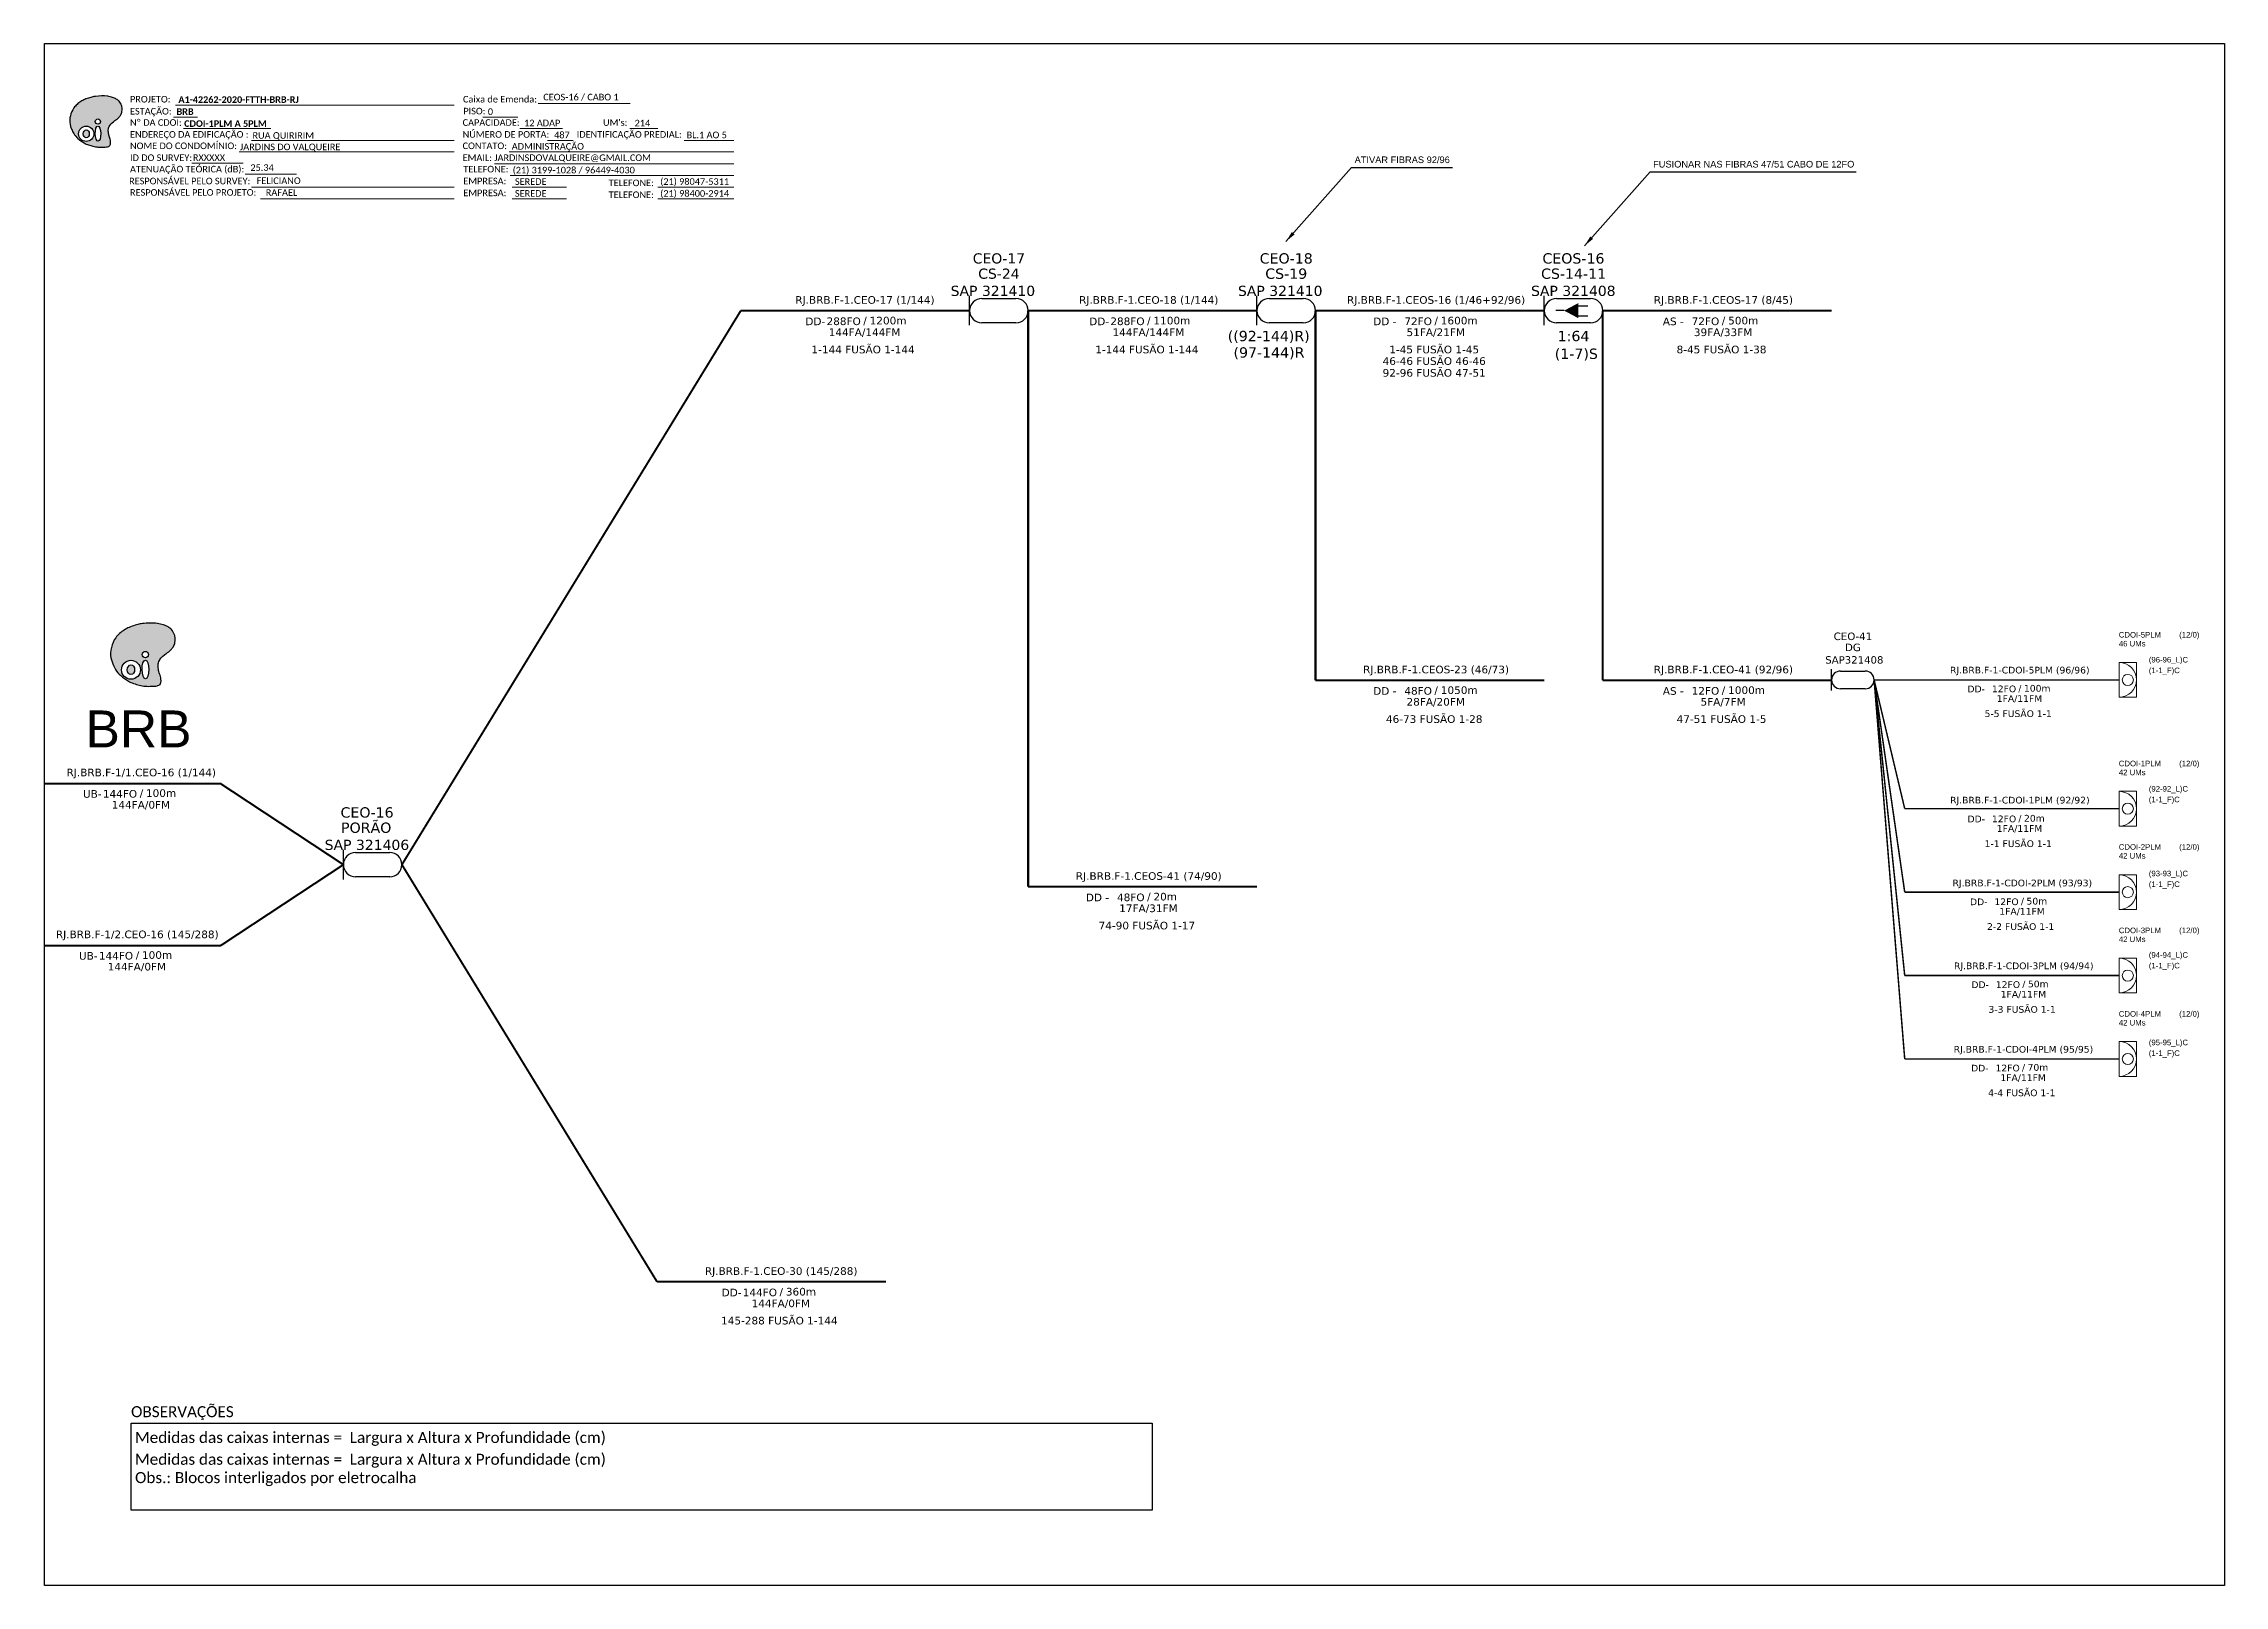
# Model space of a CAD drawing. Header units: inches. Extents: x 1064 to 5530, y 550 to 970.
# Drawn here: x 1709 to 2304, y 550 to 970 of the extents above; entities that cross this region are included whole.
import ezdxf
from ezdxf.enums import TextEntityAlignment as Align

# ---------------------------------------------------------------- set-up
doc = ezdxf.new("R2010")
doc.units = ezdxf.units.IN
doc.header["$MEASUREMENT"] = 0
for name, color, linetype, lineweight in [("20.0-LEGENDA DOS CDO'S", 1, 'Continuous', 0), ('20.1-CDO_INTERIOR', 1, 'Continuous', 0), ('40.1-ETIQUETAS', 1, 'Continuous', 20)]:
    doc.layers.add(name, color=color, linetype=linetype, lineweight=lineweight)
for name, color, linetype in [('20.4-CEO', 1, 'Continuous'), ('20.4-CEOS', 1, 'Continuous'), ('20.5-CABO AÉREO', 1, 'Continuous'), ('20.5-CABO EM DUTO', 1, 'Continuous'), ('surveys', 7, 'Continuous')]:
    doc.layers.add(name, color=color, linetype=linetype)
doc.styles.add('ARIAL', font='arial.ttf')
doc.styles.add('siredit', font='verdana.ttf')
doc.styles.add('WMF-Calibri0', font='calibri.ttf')
doc.styles.add('WMF-Calibri1', font='calibrib.ttf')
doc.linetypes.add('FENCELINE1', pattern='A,0.25,-0.1,[133,ltypeshp.shx,S=0.1,R=0,X=-0.1,Y=0],-0.1,1', length=1.45)
doc.dimstyles.get("Standard").update_dxf_attribs({"dimtxt": 0.18, "dimasz": 0.18, "dimexe": 0.18, "dimexo": 0.0625, "dimgap": 0.09, "dimtad": 0, "dimtih": 1, "dimtoh": 1, "dimdec": 4, "dimzin": 0, "dimdsep": 46, "dimtxsty": 'Standard', "dimcen": 0.09, "dimadec": 0, "dimazin": 0, "dimtfac": 1, "dimtdec": 4, "dimtofl": 0, "dimtmove": 0, "dimatfit": 3, "dimfxl": 1, "dimtolj": 1, "dimtzin": 0, "dimarcsym": 0})

msp = doc.modelspace()

# ---------------------------------------------------------------- texts
at = {"color": 7}
for s, height, style, p in [('CEOS-16 / CABO 1', 1.7927, 'WMF-Calibri0', (1845.48, 954.9)), ('BRB', 1.793, 'WMF-Calibri1', (1745.55, 950.94)), ('A1-42262-2020-FTTH-BRB-RJ', 1.7927, 'WMF-Calibri1', (1746.06, 954.22)), ('0', 1.79, 'WMF-Calibri0', (1830.39, 950.93)), ('RUA QUIRIRIM', 1.7927, 'WMF-Calibri0', (1766.25, 944.44)), ('12 ADAP', 1.793, 'WMF-Calibri0', (1840.26, 947.84)), ('487', 1.793, 'WMF-Calibri0', (1848.45, 944.58)), ('214', 1.793, 'WMF-Calibri0', (1870.38, 947.82)), ('BL.1 AO 5', 1.793, 'WMF-Calibri0', (1884.54, 944.58)), ('RXXXXX', 1.793, 'WMF-Calibri0', (1750, 938.42)), ('JARDINS DO VALQUEIRE', 1.7927, 'WMF-Calibri0', (1762.84, 941.33)), ('ADMINISTRAÇÃO', 1.7927, 'WMF-Calibri0', (1836.9, 941.47)), ('25.34', 1.793, 'WMF-Calibri0', (1765.67, 935.68)), ('FELICIANO', 1.793, 'WMF-Calibri0', (1767.38, 932.12)), ('(21) 3199-1028 / 96449-4030', 1.7927, 'WMF-Calibri0', (1837.15, 935)), ('SEREDE', 1.793, 'WMF-Calibri0', (1837.76, 931.88)), ('(21) 98047-5311', 1.7927, 'WMF-Calibri0', (1877.36, 931.88)), ('RAFAEL', 1.793, 'WMF-Calibri0', (1769.87, 928.89)), ('SEREDE', 1.793, 'WMF-Calibri0', (1837.76, 928.65)), ('(21) 98400-2914', 1.7927, 'WMF-Calibri0', (1877.36, 928.65))]:
    msp.add_text(s, height=height, dxfattribs=dict(at, style=style)).set_placement(p)
at = {"color": 7, "lineweight": 0, "style": 'WMF-Calibri0'}
for s, height, p in [('ESTAÇÃO:', 1.793, (1732.87, 951.04)), ('PROJETO:', 1.793, (1732.87, 954.32)), ('Caixa de Emenda:', 1.7927, (1823.62, 954.32)), ('PISO:', 1.793, (1823.69, 951.08)), ('ENDEREÇO DA EDIFICAÇÃO :', 1.7927, (1732.87, 944.73)), ('Nº DA CDOI:', 1.7927, (1732.87, 947.97)), ('CAPACIDADE:', 1.7927, (1823.51, 947.97)), ('NÚMERO DE PORTA:', 1.7927, (1823.51, 944.73)), ('IDENTIFICAÇÃO PREDIAL:', 1.7927, (1854.6, 944.73)), ("UM's:", 1.793, (1861.76, 947.97)), ('NOME DO CONDOMÍNIO:', 1.7927, (1732.87, 941.62)), ('ID DO SURVEY:', 1.7927, (1732.87, 938.38)), ('CONTATO:', 1.793, (1823.51, 941.62)), ('EMAIL: JARDINSDOVALQUEIRE@GMAIL.COM', 1.7927, (1823.51, 938.38)), ('RESPONSÁVEL PELO SURVEY:', 1.7927, (1732.62, 932.03)), ('ATENUAÇÃO TEÓRICA (dB):', 1.7927, (1732.87, 935.27)), ('TELEFONE:', 1.793, (1823.69, 935.27)), ('EMPRESA:', 1.793, (1823.69, 932.03)), ('TELEFONE:', 1.793, (1863.3, 931.53)), ('RESPONSÁVEL PELO PROJETO:', 1.7927, (1732.87, 928.92)), ('EMPRESA:', 1.793, (1823.69, 928.8)), ('TELEFONE:', 1.793, (1863.3, 928.29))]:
    msp.add_text(s, height=height, dxfattribs=at).set_placement(p)
at = {"color": 7, "style": 'WMF-Calibri1'}
msp.add_text('CDOI-1PLM A 5PLM', height=1.7927, dxfattribs=at).set_placement((1758.88, 947.68), align=Align.CENTER)
at = {"color": 0, "style": 'ARIAL'}
msp.add_text('BRB', height=10.058, dxfattribs=at).set_placement((1720.75, 778.64))
at = {"style": 'WMF-Calibri0'}
msp.add_text('OBSERVAÇÕES', height=3, dxfattribs=at).set_placement((1733.15, 596.17))
at = {"char_height": 3, "width": 277.1819, "attachment_point": 1, "style": 'WMF-Calibri0'}
for s, insert in [('Medidas das caixas internas =  Largura x Altura x Profundidade (cm)', (1734.23, 592.15)), ('Medidas das caixas internas =  Largura x Altura x Profundidade (cm)\\PObs.: Blocos interligados por eletrocalha', (1734.23, 586.21))]:
    msp.add_mtext(s, dxfattribs=dict(at, insert=insert))
at = {"layer": "20.0-LEGENDA DOS CDO'S", "color": 1, "style": 'ARIAL'}
for s, p in [('(96-96_L)C', (2283.01, 801.77)), ('(1-1_F)C', (2283.01, 798.86)), ('(92-92_L)C', (2283.01, 766.6)), ('(1-1_F)C', (2283.01, 763.69)), ('(93-93_L)C', (2283.01, 743.53)), ('(1-1_F)C', (2283.01, 740.61)), ('(94-94_L)C', (2283.01, 721.35)), ('(1-1_F)C', (2283.01, 718.43)), ('42 UMs', (2274.84, 702.87)), ('CDOI-4PLM', (2274.83, 705.29)), ('(95-95_L)C', (2283.01, 697.5)), ('(1-1_F)C', (2283.01, 694.58))]:
    msp.add_text(s, height=1.513, dxfattribs=at).set_placement(p)
msp.add_text('       (12/0)', height=1.5131, dxfattribs=at).set_placement((2291.99, 705.29), align=Align.CENTER)
at = {"layer": '20.4-CEOS', "color": 5, "style": 'siredit'}
for s, height, p in [('CEOS-16', 2.81, (2126.22, 911.85)), ('SAP 321408', 2.772, (2126.18, 903.01)), ('CS-14-11', 2.81, (2126.26, 907.69))]:
    msp.add_text(s, height=height, dxfattribs=at).set_placement(p, align=Align.MIDDLE_CENTER)
for s, p in [('1:64', (2126.25, 892.11)), ('(1-7)S', (2127, 887.28))]:
    msp.add_text(s, height=2.81, dxfattribs=at).set_placement(p, align=Align.TOP_CENTER)
at = {"layer": '20.4-CEOS', "color": 1, "style": 'siredit'}
for tag, text, height, p in [('CEO-41', 'CEOSX', 2.041, (2202.36, 808.9)), ('SAP321408', 'SAP 321406', 2.013, (2202.76, 802.48)), ('DG', 'CS-', 2.041, (2202.36, 805.88))]:
    msp.add_attdef(tag, text=text, height=height, dxfattribs=at).set_placement(p, align=Align.MIDDLE_CENTER)
at = {"layer": '20.5-CABO AÉREO', "color": 7, "ltscale": 8, "style": 'siredit'}
for s, p in [('CEO-17', (1969.65, 911.85)), ('CS-24', (1969.65, 907.69))]:
    msp.add_text(s, height=2.772, dxfattribs=at).set_placement(p, align=Align.MIDDLE_CENTER)
at = {"layer": '20.5-CABO AÉREO', "color": 5, "ltscale": 8, "style": 'siredit'}
for s, height, p in [('CEO-18', 2.81, (2047.95, 911.85)), ('     SAP 321410', 2.7717, (2043.29, 903.01)), ('CS-19', 2.81, (2047.95, 907.69))]:
    msp.add_text(s, height=height, dxfattribs=at).set_placement(p, align=Align.MIDDLE_CENTER)
at = {"layer": '20.5-CABO AÉREO', "color": 0, "ltscale": 8, "style": 'siredit'}
msp.add_text('     SAP 321410', height=2.7717, dxfattribs=at).set_placement((1964.99, 903.01), align=Align.MIDDLE_CENTER)
at = {"layer": '20.5-CABO AÉREO', "color": 5, "ltscale": 8, "style": 'siredit'}
msp.add_text('((92-144)R)', height=2.8098, dxfattribs=at).set_placement((2043.18, 892.11), align=Align.TOP_CENTER)
at = {"layer": '20.5-CABO AÉREO', "color": 1, "ltscale": 8, "style": 'siredit'}
msp.add_text('(97-144)R', height=2.81, dxfattribs=at).set_placement((2043.25, 887.63), align=Align.TOP_CENTER)
at = {"layer": '40.1-ETIQUETAS', "style": 'siredit'}
msp.add_text('RJ.BRB.F-1.CEOS-16 (1/46+92/96)', height=2.0787, dxfattribs=at).set_placement((2088.78, 900.53), align=Align.MIDDLE_CENTER)
at = {"layer": '40.1-ETIQUETAS', "color": 7, "style": 'siredit'}
for s, height, p in [('DD -', 2.079, (2077.97, 894.69)), ('72FO', 2.079, (2087.65, 894.72)), ('/', 2.08, (2089.29, 894.91))]:
    msp.add_text(s, height=height, dxfattribs=at).set_placement(p, align=Align.MIDDLE_RIGHT)
msp.add_text('51FA/21FM', height=2.079, dxfattribs=at).set_placement((2088.68, 891.73), align=Align.MIDDLE_CENTER)
msp.add_text('1600m', height=2.079, dxfattribs=at).set_placement((2090.07, 894.91), align=Align.MIDDLE_LEFT)
for s, p in [('1-45 FUSÃO 1-45', (2088.27, 885.99)), ('46-46 FUSÃO 46-46', (2088.27, 882.84))]:
    msp.add_text(s, height=2.0787, dxfattribs=at).set_placement(p, align=Align.CENTER)
at = {"layer": '40.1-ETIQUETAS', "color": 1, "style": 'siredit'}
msp.add_text('92-96 FUSÃO 47-51', height=2.0787, dxfattribs=at).set_placement((2088.27, 879.63), align=Align.CENTER)
at = {"layer": 'surveys', "color": 1, "style": 'ARIAL'}
for s, p in [('ATIVAR FIBRAS 92/96 ', (2066.58, 937.81)), ('FUSIONAR NAS FIBRAS 47/51 CABO DE 12FO', (2147.92, 936.61))]:
    msp.add_text(s, height=1.8069, rotation=360, dxfattribs=at).set_placement(p)

# ---------------------------------------------------------------- blocks, each defined once
blk = doc.blocks.new('OI')
h = blk.add_hatch(color=40)
edge = h.paths.add_edge_path()
edge.add_spline(control_points=[(4.35, -0.67), (3.92, -0.99), (3.26, -1.5), (2.81, -2.59), (2.9, -3.5), (3.06, -4.27), (3.31, -4.85), (3.37, -5.39), (3.4, -5.88), (3.2, -6.4), (2.54, -6.61), (1.65, -6.63), (0.55, -6.67), (-0.56, -6.42), (-1.61, -6.14), (-2.77, -5.61), (-3.92, -4.77), (-4.89, -3.7), (-5.34, -2.65), (-5.6, -1.94), (-5.85, -0.96), (-5.71, 0.47), (-5.1, 2.02), (-4.14, 3.02), (-3.3, 3.61), (-2.37, 4.16), (-1.36, 4.44), (-0.56, 4.7), (0.79, 4.85), (2.24, 4.97), (3.79, 4.57), (4.67, 4.21), (5.44, 3.65), (5.76, 2.99), (6.03, 2.21), (6.01, 1.46), (5.72, 0.64), (5.31, 0.08), (4.88, -0.38), (4.51, -0.55), (4.35, -0.67)], knot_values=[0, 0, 0, 0, 1.60434, 2.417191, 3.427595, 4.282808, 4.776746, 5.304182, 5.888771, 6.258406, 6.858137, 7.79129, 8.986195, 10.124242, 11.187857, 12.242908, 13.953784, 15.414161, 16.515391, 17.349188, 17.675853, 19.552021, 21.515531, 22.568638, 23.63245, 24.621084, 25.782718, 26.745347, 27.142653, 29.870543, 31.004649, 31.921532, 32.709589, 33.801391, 34.042471, 35.192333, 35.971461, 36.628871, 37.254359, 37.836911, 37.836911, 37.836911, 37.836911], degree=3, periodic=0)
h.paths.add_polyline_path([(1.13, -0.87, -1), (-0.04, -0.87, -1)], flags=16)
edge = h.paths.add_edge_path(flags=16)
edge.add_ellipse((0.56, -3.59), major_axis=(-0.02, 1.71), ratio=0.361305, start_angle=0, end_angle=360)
h.paths.add_polyline_path([(-0.36, -3.62, -1), (-3.8, -3.62, -1)], flags=16)
edge = h.paths.add_edge_path(flags=0)
edge.add_ellipse((-2.08, -3.62), major_axis=(0, 0.885), ratio=0.758294, start_angle=0, end_angle=360)
at = {"color": 40}
for centre, radius in [((-2.08, -3.62), 1.72), ((0.54, -0.87), 0.587)]:
    blk.add_circle(centre, radius, dxfattribs=at)
blk.add_ellipse((-2.08, -3.62), major_axis=(0, 0.885), ratio=0.758294, start_param=-3.141592653589792, end_param=3.141592653589792, dxfattribs=at)
blk.add_ellipse((0.56, -3.59), major_axis=(-0.02, 1.71), ratio=0.361305, dxfattribs=at)
at = {"color": 40, "start_tangent": (-0.800898, -0.598801), "end_tangent": (-0.800898, -0.598801)}
blk.add_spline([(4.35, -0.67), (3.2, -1.78), (2.9, -2.54), (2.92, -3.55), (3.12, -4.38), (3.28, -4.85), (3.37, -5.37), (3.35, -5.95), (3.2, -6.29), (2.66, -6.55), (1.73, -6.63), (0.54, -6.62), (-0.58, -6.41), (-1.6, -6.11), (-2.56, -5.67), (-3.95, -4.67), (-4.89, -3.56), (-5.37, -2.56), (-5.64, -1.78), (-5.72, -1.46), (-5.63, 0.42), (-4.84, 2.22), (-4.13, 2.99), (-3.27, 3.62), (-2.4, 4.09), (-1.3, 4.47), (-0.37, 4.72), (0.02, 4.77), (2.75, 4.8), (3.85, 4.53), (4.69, 4.16), (5.31, 3.68), (5.85, 2.73), (5.93, 2.5), (5.94, 1.35), (5.67, 0.62), (5.29, 0.08), (4.84, -0.36), (4.35, -0.67)], degree=3, dxfattribs=at)
blk = doc.blocks.new('ETIQUETA_RS5F')
at = {"layer": '40.1-ETIQUETAS', "color": 0, "style": 'siredit'}
blk.add_text('/', height=1.5, dxfattribs=at).set_placement((1.58, -1.95), align=Align.MIDDLE_RIGHT)
for tag, p in [('ETIQUETA_R_PRIMARIA', (1.21, 4.1)), ('ETIQUETA_R_SECUNDARIA', (1.21, 2.1)), ('F_ATIVAS/F_MORTAS', (1.14, -4.24))]:
    blk.add_attdef(tag, text='', height=1.5, dxfattribs=at).set_placement(p, align=Align.MIDDLE_CENTER)
for tag, p in [('TIPO_CABO', (-6.58, -2.12)), ('CAP_CABO', (0.4, -2.09))]:
    blk.add_attdef(tag, text='', height=1.5, dxfattribs=at).set_placement(p, align=Align.MIDDLE_RIGHT)
blk.add_attdef('METROS', text='', height=1.5, dxfattribs=at).set_placement((2.14, -1.95), align=Align.MIDDLE_LEFT)
for tag, p in [('FUSÃO_1', (0.85, -8.39)), ('FUSÃO_2', (0.85, -10.6)), ('FUSÃO_3', (0.85, -12.93)), ('FUSÃO_4', (0.85, -15.14)), ('FUSÃO_5', (0.85, -17.16))]:
    blk.add_attdef(tag, text='', height=1.5, dxfattribs=at).set_placement(p, align=Align.CENTER)
blk = doc.blocks.new('CEO_UN')
at = {"layer": '20.4-CEO', "color": 0}
for p, q in [((-9.11, 2.39), (-2.39, 2.39)), ((-2.39, -2.39), (-9.11, -2.39))]:
    blk.add_line(p, q, dxfattribs=at)
blk.add_lwpolyline([(-11.5, -2.89), (-11.5, 2.89)], dxfattribs=at)
for centre, start, end in [((-9.11, 0), 90, 270), ((-2.39, 0), 270, 90)]:
    blk.add_arc(centre, 2.39, start, end, dxfattribs=at)
at = {"layer": '20.4-CEO', "color": 7, "style": 'siredit'}
for tag, height, p in [('NOME?', 2.03, (-5.75, 10.27)), ('TIPO?', 2, (-9.11, 3.89)), ('LOCAL?', 2.03, (-5.75, 7.27))]:
    blk.add_attdef(tag, text='', height=height, dxfattribs=at).set_placement(p, align=Align.MIDDLE_CENTER)
blk.add_attdef('FIBRAS_RESERVA', text='', height=2.03, dxfattribs=at).set_placement((-5.75, -3.97), align=Align.TOP_CENTER)
blk = doc.blocks.new('CDOI_INT')
at = {"layer": '20.1-CDO_INTERIOR', "color": 0, "lineweight": 18}
blk.add_lwpolyline([(4.25, -4.25), (4.25, 4.25), (0, 4.25), (0, -4.25)], close=True, dxfattribs=at)
blk.add_circle((2.12, 0), 1.36, dxfattribs=at)
blk.add_arc((0, 0), 4.25, 270, 90, dxfattribs=at)
at = {"layer": "20.0-LEGENDA DOS CDO'S", "color": 0, "style": 'ARIAL'}
for tag, p in [('CDO_N', (-0.08, 10.38)), ('SPLITER_1', (21.18, 10.38)), ('SAP', (-0.08, 6.23)), ('SURVEY', (-0.08, 8.2)), ('SPLITER_2', (21.19, 8.68)), ('1:XX', (5.94, -2.22)), ('UMS', (5.94, -4.24))]:
    blk.add_attdef(tag, p, '', height=1.36, dxfattribs=at)
blk.add_attdef('FIBRAS_UTILIZADAS', text='', height=1.36, dxfattribs=at).set_placement((15.34, 10.38), align=Align.CENTER)

# ---------------------------------------------------------------- linework, layer by layer
msp.add_lwpolyline([(1709.6, 970.36), (2303.6, 970.36), (2303.6, 550.36), (1709.6, 550.36)], close=True)
at = {"color": 7, "lineweight": 0}
for points in [[(1745.27, 953.57), (1821.24, 953.57)], [(1844.08, 954.06), (1869.21, 954.06)], [(1744.75, 950.29), (1751.3, 950.29)], [(1747.41, 947.22), (1771.23, 947.22)], [(1829.04, 950.33), (1838.52, 950.33)], [(1839.08, 947.22), (1850.7, 947.22)], [(1869.03, 947.22), (1876.69, 947.22)], [(1762.57, 940.87), (1821.24, 940.87)], [(1765.98, 943.98), (1821.24, 943.98)], [(1836.2, 940.87), (1897.43, 940.87)], [(1846.67, 943.98), (1853.61, 943.98)], [(1883.84, 943.98), (1897.4, 943.98)], [(1749.73, 937.81), (1763.67, 937.81)], [(1764.27, 934.84), (1778.21, 934.84)], [(1832.16, 937.63), (1897.43, 937.63)], [(1836.45, 934.4), (1897.43, 934.4)], [(1765.98, 931.29), (1821.24, 931.29)], [(1768.47, 928.05), (1821.24, 928.05)], [(1837.05, 931.29), (1851.85, 931.29)], [(1837.05, 928.05), (1851.85, 928.05)], [(1876.66, 931.29), (1897.43, 931.29)], [(1876.66, 928.05), (1897.43, 928.05)]]:
    msp.add_lwpolyline(points, dxfattribs=at)
at = {"color": 0}
msp.add_lwpolyline([(1733.17, 594.55), (2011.42, 594.55), (2011.42, 570.85), (1733.17, 570.85)], close=True, dxfattribs=at)
at = {"layer": '20.1-CDO_INTERIOR', "color": 1, "lineweight": 18}
msp.add_lwpolyline([(2279.65, 689.02), (2279.65, 698.48), (2274.92, 698.48), (2274.92, 689.02)], close=True, dxfattribs=at)
msp.add_circle((2277.29, 693.75), 1.51, dxfattribs=at)
msp.add_arc((2274.92, 693.75), 4.73, 270, 90, dxfattribs=at)
at = {"layer": '20.4-CEOS', "color": 5}
for p, q in [((2121.6, 900.93), (2130.9, 900.93)), ((2130.9, 894.3), (2121.6, 894.3))]:
    msp.add_line(p, q, dxfattribs=at)
for points in [[(2118.28, 893.62), (2118.28, 901.62)], [(2123.68, 897.62), (2121.44, 897.62)], [(2127.35, 898.93), (2130.17, 898.93)], [(2127.35, 896.17), (2130.17, 896.17)]]:
    msp.add_lwpolyline(points, dxfattribs=at)
msp.add_lwpolyline([(2123.68, 897.62, 0, 4.09, 0), (2127.52, 897.62, 4.09, 4.09, 0)], format="xyseb", dxfattribs=at)
for centre, start, end in [((2121.6, 897.62), 90, 270), ((2130.9, 897.62), 270, 90)]:
    msp.add_arc(centre, 3.32, start, end, dxfattribs=at)
at = {"layer": '20.5-CABO AÉREO', "color": 0, "ltscale": 8}
for p, q in [((1961.68, 893.62), (1961.68, 901.62)), ((1965, 900.93), (1974.3, 900.93)), ((1974.3, 894.3), (1965, 894.3))]:
    msp.add_line(p, q, dxfattribs=at)
at = {"layer": '20.5-CABO AÉREO', "color": 5, "ltscale": 8}
for p, q in [((2039.98, 893.62), (2039.98, 901.62)), ((2043.3, 900.93), (2052.6, 900.93)), ((2052.6, 894.3), (2043.3, 894.3))]:
    msp.add_line(p, q, dxfattribs=at)
at = {"layer": '20.5-CABO AÉREO', "color": 0, "ltscale": 8, "const_width": 0.554}
for points in [[(1806.96, 746.69), (1899.32, 897.62)], [(1899.32, 897.62), (1961.68, 897.62)], [(1977.62, 897.62), (1977.62, 740.68)], [(1806.96, 746.69), (1876.49, 633.06)], [(1977.62, 740.68), (2039.98, 740.68)], [(1876.49, 633.06), (1938.86, 633.06)]]:
    msp.add_lwpolyline(points, dxfattribs=at)
at = {"layer": '20.5-CABO AÉREO', "color": 7, "ltscale": 8, "const_width": 0.554}
for points in [[(1977.62, 897.62), (2039.98, 897.62)], [(2055.92, 897.62), (2118.28, 897.62)], [(2055.92, 897.62), (2055.92, 796.94)], [(2134.22, 897.62), (2196.58, 897.62)], [(2055.86, 796.94), (2118.28, 796.94)]]:
    msp.add_lwpolyline(points, dxfattribs=at)
at = {"layer": '20.5-CABO AÉREO', "color": 1, "linetype": 'FENCELINE1', "ltscale": 8, "const_width": 0.554}
for points in [[(2134.22, 897.62), (2134.22, 796.94)], [(2134.16, 796.94), (2196.58, 796.94)]]:
    msp.add_lwpolyline(points, dxfattribs=at)
at = {"layer": '20.5-CABO AÉREO', "color": 0, "ltscale": 8}
for centre, start, end in [((1965, 897.62), 90, 270), ((1974.3, 897.62), 270, 90)]:
    msp.add_arc(centre, 3.32, start, end, dxfattribs=at)
at = {"layer": '20.5-CABO AÉREO', "color": 5, "ltscale": 8}
for centre, start, end in [((2043.3, 897.62), 90, 270), ((2052.6, 897.62), 270, 90)]:
    msp.add_arc(centre, 3.32, start, end, dxfattribs=at)
at = {"layer": '20.5-CABO EM DUTO', "color": 1}
for p, q in [((2196.57, 794.11), (2196.57, 799.92)), ((2198.98, 799.42), (2205.74, 799.42)), ((2205.74, 794.61), (2198.98, 794.61))]:
    msp.add_line(p, q, dxfattribs=at)
at = {"layer": '20.5-CABO EM DUTO', "color": 1, "const_width": 0.403}
for points in [[(2208.15, 797.02), (2274.92, 797.02)], [(2208.15, 797.02), (2216.49, 761.94)], [(2208.15, 797.02), (2216.49, 739.21)], [(2208.15, 797.02), (2216.49, 716.48)], [(2208.15, 797.02), (2216.49, 693.75)], [(2216.49, 761.94), (2274.92, 761.94)], [(2216.49, 739.21), (2274.92, 739.21)], [(2216.49, 716.48), (2274.92, 716.48)], [(2216.49, 693.75), (2274.92, 693.75)]]:
    msp.add_lwpolyline(points, dxfattribs=at)
at = {"layer": '20.5-CABO EM DUTO', "color": 7, "const_width": 0.554}
for points in [[(1709.6, 768.75), (1757.57, 768.75), (1791.02, 746.69)], [(1709.6, 724.64), (1757.57, 724.64), (1791.02, 746.69)]]:
    msp.add_lwpolyline(points, dxfattribs=at)
at = {"layer": '20.5-CABO EM DUTO', "color": 1}
for centre, start, end in [((2198.98, 797.02), 90, 270), ((2205.74, 797.02), 270, 90)]:
    msp.add_arc(centre, 2.41, start, end, dxfattribs=at)

# ---------------------------------------------------------------- block references
at = {"color": 7}
for p, xscale, yscale, zscale, rotation in [((1723.46, 950.19), 1.213923925163967, 1.213923925163954, 1.213923925163967, 0.1532896023949059), ((1736.23, 805.21), 1.49710697877893, 1.497106956351135, 1.497106964549302, 0.1532885625931853)]:
    msp.add_blockref('OI', p, dxfattribs=dict(at, xscale=xscale, yscale=yscale, zscale=zscale, rotation=rotation))
at = {"layer": '20.4-CEO', "color": 0}
ref = msp.add_blockref('CEO_UN', (1806.96, 746.69), dxfattribs=dict(at, xscale=1.385826771653544, yscale=1.385826771653544, zscale=1.385826771653544))
ref.add_attrib('NOME?', 'CEO-16', dxfattribs={"color": 0, "height": 2.81, "style": 'siredit'}).set_placement((1797.47, 760.92), align=Align.MIDDLE_CENTER)
ref.add_attrib('LOCAL?', 'PORÃO', dxfattribs={"color": 0, "height": 2.81, "style": 'siredit'}).set_placement((1797.23, 756.76), align=Align.MIDDLE_CENTER)
ref.add_attrib('TIPO?', '          SAP 321406', dxfattribs={"color": 0, "height": 2.7717, "style": 'siredit'}).set_placement((1791.39, 752.09), align=Align.MIDDLE_CENTER)
at = {"layer": '20.5-CABO AÉREO', "color": 7, "ltscale": 8}
ref = msp.add_blockref('ETIQUETA_RS5F', (2008.8, 897.62), dxfattribs=dict(at, xscale=1.385826771653544, yscale=1.385826771653544, zscale=1.385826771653544))
ref.add_attrib('ETIQUETA_R_SECUNDARIA', 'RJ.BRB.F-1.CEO-18 (1/144)', dxfattribs={"layer": '40.1-ETIQUETAS', "color": 0, "height": 2.0787, "style": 'siredit'}).set_placement((2010.48, 900.53), align=Align.MIDDLE_CENTER)
ref.add_attrib('TIPO_CABO', 'DD-', dxfattribs={"layer": '40.1-ETIQUETAS', "color": 0, "height": 2.079, "style": 'siredit'}).set_placement((1999.67, 894.69), align=Align.MIDDLE_RIGHT)
ref.add_attrib('CAP_CABO', '288FO', dxfattribs={"layer": '40.1-ETIQUETAS', "color": 0, "height": 2.079, "style": 'siredit'}).set_placement((2009.35, 894.72), align=Align.MIDDLE_RIGHT)
ref.add_attrib('METROS', '1100m', dxfattribs={"layer": '40.1-ETIQUETAS', "color": 0, "height": 2.079, "style": 'siredit'}).set_placement((2011.77, 894.91), align=Align.MIDDLE_LEFT)
ref.add_attrib('F_ATIVAS/F_MORTAS', '144FA/144FM', dxfattribs={"layer": '40.1-ETIQUETAS', "color": 0, "height": 2.0787, "style": 'siredit'}).set_placement((2010.38, 891.73), align=Align.MIDDLE_CENTER)
ref.add_attrib('FUSÃO_1', '1-144 FUSÃO 1-144', dxfattribs={"layer": '40.1-ETIQUETAS', "color": 0, "height": 2.0787, "style": 'siredit'}).set_placement((2009.97, 885.99), align=Align.CENTER)
ref = msp.add_blockref('ETIQUETA_RS5F', (2165.4, 897.62), dxfattribs=dict(at, xscale=1.385826771653544, yscale=1.385826771653544, zscale=1.385826771653544))
ref.add_attrib('ETIQUETA_R_SECUNDARIA', 'RJ.BRB.F-1.CEOS-17 (8/45)', dxfattribs={"layer": '40.1-ETIQUETAS', "color": 0, "height": 2.0787, "style": 'siredit'}).set_placement((2167.08, 900.53), align=Align.MIDDLE_CENTER)
ref.add_attrib('TIPO_CABO', 'AS -', dxfattribs={"layer": '40.1-ETIQUETAS', "color": 0, "height": 2.079, "style": 'siredit'}).set_placement((2156.27, 894.69), align=Align.MIDDLE_RIGHT)
ref.add_attrib('CAP_CABO', '72FO', dxfattribs={"layer": '40.1-ETIQUETAS', "color": 0, "height": 2.079, "style": 'siredit'}).set_placement((2165.95, 894.72), align=Align.MIDDLE_RIGHT)
ref.add_attrib('METROS', '500m', dxfattribs={"layer": '40.1-ETIQUETAS', "color": 0, "height": 2.079, "style": 'siredit'}).set_placement((2168.37, 894.91), align=Align.MIDDLE_LEFT)
ref.add_attrib('F_ATIVAS/F_MORTAS', '39FA/33FM', dxfattribs={"layer": '40.1-ETIQUETAS', "color": 0, "height": 2.079, "style": 'siredit'}).set_placement((2166.98, 891.73), align=Align.MIDDLE_CENTER)
ref.add_attrib('FUSÃO_1', '8-45 FUSÃO 1-38', dxfattribs={"layer": '40.1-ETIQUETAS', "color": 0, "height": 2.0787, "style": 'siredit'}).set_placement((2166.57, 885.99), align=Align.CENTER)
ref = msp.add_blockref('ETIQUETA_RS5F', (2087.1, 796.94), dxfattribs=dict(at, xscale=1.385826771653544, yscale=1.385826771653544, zscale=1.385826771653544))
ref.add_attrib('ETIQUETA_R_SECUNDARIA', 'RJ.BRB.F-1.CEOS-23 (46/73)', dxfattribs={"layer": '40.1-ETIQUETAS', "color": 0, "height": 2.0787, "style": 'siredit'}).set_placement((2088.78, 799.85), align=Align.MIDDLE_CENTER)
ref.add_attrib('TIPO_CABO', 'DD -', dxfattribs={"layer": '40.1-ETIQUETAS', "color": 0, "height": 2.079, "style": 'siredit'}).set_placement((2077.97, 794.01), align=Align.MIDDLE_RIGHT)
ref.add_attrib('CAP_CABO', '48FO', dxfattribs={"layer": '40.1-ETIQUETAS', "color": 0, "height": 2.079, "style": 'siredit'}).set_placement((2087.65, 794.04), align=Align.MIDDLE_RIGHT)
ref.add_attrib('METROS', '1050m', dxfattribs={"layer": '40.1-ETIQUETAS', "color": 0, "height": 2.079, "style": 'siredit'}).set_placement((2090.07, 794.23), align=Align.MIDDLE_LEFT)
ref.add_attrib('F_ATIVAS/F_MORTAS', '28FA/20FM', dxfattribs={"layer": '40.1-ETIQUETAS', "color": 0, "height": 2.079, "style": 'siredit'}).set_placement((2088.68, 791.06), align=Align.MIDDLE_CENTER)
ref.add_attrib('FUSÃO_1', '46-73 FUSÃO 1-28', dxfattribs={"layer": '40.1-ETIQUETAS', "color": 0, "height": 2.0787, "style": 'siredit'}).set_placement((2088.27, 785.31), align=Align.CENTER)
at = {"layer": '20.5-CABO AÉREO', "color": 1, "linetype": 'FENCELINE1', "ltscale": 8}
ref = msp.add_blockref('ETIQUETA_RS5F', (2165.4, 796.94), dxfattribs=dict(at, xscale=1.385826771653544, yscale=1.385826771653544, zscale=1.385826771653544))
ref.add_attrib('ETIQUETA_R_SECUNDARIA', 'RJ.BRB.F-1.CEO-41 (92/96)', dxfattribs={"layer": '40.1-ETIQUETAS', "color": 0, "height": 2.0787, "style": 'siredit'}).set_placement((2167.08, 799.85), align=Align.MIDDLE_CENTER)
ref.add_attrib('TIPO_CABO', 'AS -', dxfattribs={"layer": '40.1-ETIQUETAS', "color": 0, "height": 2.079, "style": 'siredit'}).set_placement((2156.27, 794.01), align=Align.MIDDLE_RIGHT)
ref.add_attrib('CAP_CABO', '12FO', dxfattribs={"layer": '40.1-ETIQUETAS', "color": 0, "height": 2.079, "style": 'siredit'}).set_placement((2165.95, 794.04), align=Align.MIDDLE_RIGHT)
ref.add_attrib('METROS', '1000m', dxfattribs={"layer": '40.1-ETIQUETAS', "color": 0, "height": 2.079, "style": 'siredit'}).set_placement((2168.37, 794.23), align=Align.MIDDLE_LEFT)
ref.add_attrib('F_ATIVAS/F_MORTAS', '5FA/7FM', dxfattribs={"layer": '40.1-ETIQUETAS', "color": 0, "height": 2.079, "style": 'siredit'}).set_placement((2166.98, 791.06), align=Align.MIDDLE_CENTER)
ref.add_attrib('FUSÃO_1', '47-51 FUSÃO 1-5', dxfattribs={"layer": '40.1-ETIQUETAS', "color": 0, "height": 2.0787, "style": 'siredit'}).set_placement((2166.57, 785.31), align=Align.CENTER)
at = {"layer": '20.5-CABO AÉREO', "color": 0, "linetype": 'FENCELINE1', "ltscale": 8}
ref = msp.add_blockref('ETIQUETA_RS5F', (2008.8, 740.68), dxfattribs=dict(at, xscale=1.385826771653544, yscale=1.385826771653544, zscale=1.385826771653544))
ref.add_attrib('ETIQUETA_R_SECUNDARIA', 'RJ.BRB.F-1.CEOS-41 (74/90)', dxfattribs={"layer": '40.1-ETIQUETAS', "color": 0, "height": 2.0787, "style": 'siredit'}).set_placement((2010.48, 743.6), align=Align.MIDDLE_CENTER)
ref.add_attrib('TIPO_CABO', 'DD -', dxfattribs={"layer": '40.1-ETIQUETAS', "color": 0, "height": 2.079, "style": 'siredit'}).set_placement((1999.67, 737.75), align=Align.MIDDLE_RIGHT)
ref.add_attrib('CAP_CABO', '48FO', dxfattribs={"layer": '40.1-ETIQUETAS', "color": 0, "height": 2.079, "style": 'siredit'}).set_placement((2009.35, 737.78), align=Align.MIDDLE_RIGHT)
ref.add_attrib('METROS', '20m', dxfattribs={"layer": '40.1-ETIQUETAS', "color": 0, "height": 2.079, "style": 'siredit'}).set_placement((2011.77, 737.98), align=Align.MIDDLE_LEFT)
ref.add_attrib('F_ATIVAS/F_MORTAS', '17FA/31FM', dxfattribs={"layer": '40.1-ETIQUETAS', "color": 0, "height": 2.079, "style": 'siredit'}).set_placement((2010.38, 734.8), align=Align.MIDDLE_CENTER)
ref.add_attrib('FUSÃO_1', '74-90 FUSÃO 1-17', dxfattribs={"layer": '40.1-ETIQUETAS', "color": 0, "height": 2.0787, "style": 'siredit'}).set_placement((2009.97, 729.06), align=Align.CENTER)
at = {"layer": '20.5-CABO AÉREO', "color": 0, "ltscale": 8}
ref = msp.add_blockref('ETIQUETA_RS5F', (1908.63, 633.06), dxfattribs=dict(at, xscale=1.385826771653544, yscale=1.385826771653544, zscale=1.385826771653544))
ref.add_attrib('ETIQUETA_R_SECUNDARIA', 'RJ.BRB.F-1.CEO-30 (145/288)', dxfattribs={"layer": '40.1-ETIQUETAS', "color": 0, "height": 2.0787, "style": 'siredit'}).set_placement((1910.31, 635.98), align=Align.MIDDLE_CENTER)
ref.add_attrib('TIPO_CABO', 'DD-', dxfattribs={"layer": '40.1-ETIQUETAS', "color": 0, "height": 2.079, "style": 'siredit'}).set_placement((1899.51, 630.13), align=Align.MIDDLE_RIGHT)
ref.add_attrib('CAP_CABO', '144FO', dxfattribs={"layer": '40.1-ETIQUETAS', "color": 0, "height": 2.079, "style": 'siredit'}).set_placement((1909.18, 630.16), align=Align.MIDDLE_RIGHT)
ref.add_attrib('METROS', '360m', dxfattribs={"layer": '40.1-ETIQUETAS', "color": 0, "height": 2.079, "style": 'siredit'}).set_placement((1911.6, 630.36), align=Align.MIDDLE_LEFT)
ref.add_attrib('F_ATIVAS/F_MORTAS', '144FA/0FM', dxfattribs={"layer": '40.1-ETIQUETAS', "color": 0, "height": 2.079, "style": 'siredit'}).set_placement((1910.22, 627.18), align=Align.MIDDLE_CENTER)
ref.add_attrib('FUSÃO_1', '145-288 FUSÃO 1-144', dxfattribs={"layer": '40.1-ETIQUETAS', "color": 0, "height": 2.0787, "style": 'siredit'}).set_placement((1909.81, 621.44), align=Align.CENTER)
at = {"layer": '20.5-CABO EM DUTO', "color": 1}
ref = msp.add_blockref('CDOI_INT', (2274.92, 797.02), dxfattribs=dict(at, xscale=1.112348956562299, yscale=1.112348956562299, zscale=1.112348956562299))
ref.add_attrib('CDO_N', 'CDOI-5PLM', (2274.83, 808.56), dxfattribs={"layer": "20.0-LEGENDA DOS CDO'S", "color": 0, "height": 1.513, "style": 'ARIAL'})
ref.add_attrib('FIBRAS_UTILIZADAS', '       (12/0)', dxfattribs={"layer": "20.0-LEGENDA DOS CDO'S", "color": 0, "height": 1.5131, "style": 'ARIAL'}).set_placement((2291.99, 808.56), align=Align.CENTER)
ref.add_attrib('SURVEY', '46 UMs', (2274.84, 806.14), dxfattribs={"layer": "20.0-LEGENDA DOS CDO'S", "color": 0, "height": 1.513, "style": 'ARIAL'})
ref = msp.add_blockref('ETIQUETA_RS5F', (2246.37, 797.12), dxfattribs=dict(at, xscale=1.218131199998389, yscale=1.218131199998389, zscale=1.2181312))
ref.add_attrib('ETIQUETA_R_SECUNDARIA', 'RJ.BRB.F-1-CDOI-5PLM (96/96)', dxfattribs={"layer": '40.1-ETIQUETAS', "color": 0, "height": 1.8272, "style": 'siredit'}).set_placement((2247.85, 799.69), align=Align.MIDDLE_CENTER)
ref.add_attrib('TIPO_CABO', 'DD-', dxfattribs={"layer": '40.1-ETIQUETAS', "color": 0, "height": 1.827, "style": 'siredit'}).set_placement((2238.35, 794.55), align=Align.MIDDLE_RIGHT)
ref.add_attrib('CAP_CABO', '12FO', dxfattribs={"layer": '40.1-ETIQUETAS', "color": 0, "height": 1.827, "style": 'siredit'}).set_placement((2246.86, 794.58), align=Align.MIDDLE_RIGHT)
ref.add_attrib('METROS', '100m', dxfattribs={"layer": '40.1-ETIQUETAS', "color": 0, "height": 1.827, "style": 'siredit'}).set_placement((2248.98, 794.74), align=Align.MIDDLE_LEFT)
ref.add_attrib('F_ATIVAS/F_MORTAS', '1FA/11FM', dxfattribs={"layer": '40.1-ETIQUETAS', "color": 0, "height": 1.827, "style": 'siredit'}).set_placement((2247.77, 791.95), align=Align.MIDDLE_CENTER)
ref.add_attrib('FUSÃO_1', '5-5 FUSÃO 1-1', dxfattribs={"layer": '40.1-ETIQUETAS', "color": 0, "height": 1.8272, "style": 'siredit'}).set_placement((2247.41, 786.91), align=Align.CENTER)
ref = msp.add_blockref('CDOI_INT', (2274.92, 761.94), dxfattribs=dict(at, xscale=1.112348956562299, yscale=1.112348956562299, zscale=1.112348956562299))
ref.add_attrib('CDO_N', 'CDOI-1PLM', (2274.83, 773.49), dxfattribs={"layer": "20.0-LEGENDA DOS CDO'S", "color": 0, "height": 1.513, "style": 'ARIAL'})
ref.add_attrib('FIBRAS_UTILIZADAS', '       (12/0)', dxfattribs={"layer": "20.0-LEGENDA DOS CDO'S", "color": 0, "height": 1.5131, "style": 'ARIAL'}).set_placement((2291.99, 773.49), align=Align.CENTER)
ref.add_attrib('SURVEY', '42 UMs', (2274.84, 771.06), dxfattribs={"layer": "20.0-LEGENDA DOS CDO'S", "color": 0, "height": 1.513, "style": 'ARIAL'})
ref = msp.add_blockref('ETIQUETA_RS5F', (2246.39, 761.71), dxfattribs=dict(at, xscale=1.218131199998389, yscale=1.218131199998389, zscale=1.2181312))
ref.add_attrib('ETIQUETA_R_SECUNDARIA', 'RJ.BRB.F-1-CDOI-1PLM (92/92)', dxfattribs={"layer": '40.1-ETIQUETAS', "color": 0, "height": 1.8272, "style": 'siredit'}).set_placement((2247.87, 764.27), align=Align.MIDDLE_CENTER)
ref.add_attrib('TIPO_CABO', 'DD-', dxfattribs={"layer": '40.1-ETIQUETAS', "color": 0, "height": 1.827, "style": 'siredit'}).set_placement((2238.37, 759.13), align=Align.MIDDLE_RIGHT)
ref.add_attrib('CAP_CABO', '12FO', dxfattribs={"layer": '40.1-ETIQUETAS', "color": 0, "height": 1.827, "style": 'siredit'}).set_placement((2246.87, 759.16), align=Align.MIDDLE_RIGHT)
ref.add_attrib('METROS', '20m', dxfattribs={"layer": '40.1-ETIQUETAS', "color": 0, "height": 1.827, "style": 'siredit'}).set_placement((2249, 759.33), align=Align.MIDDLE_LEFT)
ref.add_attrib('F_ATIVAS/F_MORTAS', '1FA/11FM', dxfattribs={"layer": '40.1-ETIQUETAS', "color": 0, "height": 1.827, "style": 'siredit'}).set_placement((2247.78, 756.54), align=Align.MIDDLE_CENTER)
ref.add_attrib('FUSÃO_1', '1-1 FUSÃO 1-1', dxfattribs={"layer": '40.1-ETIQUETAS', "color": 0, "height": 1.8272, "style": 'siredit'}).set_placement((2247.42, 751.49), align=Align.CENTER)
ref = msp.add_blockref('CDOI_INT', (2274.92, 739.21), dxfattribs=dict(at, xscale=1.112348956562299, yscale=1.112348956562299, zscale=1.112348956562299))
ref.add_attrib('CDO_N', 'CDOI-2PLM', (2274.83, 750.76), dxfattribs={"layer": "20.0-LEGENDA DOS CDO'S", "color": 0, "height": 1.513, "style": 'ARIAL'})
ref.add_attrib('FIBRAS_UTILIZADAS', '       (12/0)', dxfattribs={"layer": "20.0-LEGENDA DOS CDO'S", "color": 0, "height": 1.5131, "style": 'ARIAL'}).set_placement((2291.99, 750.76), align=Align.CENTER)
ref.add_attrib('SURVEY', '42 UMs', (2274.84, 748.33), dxfattribs={"layer": "20.0-LEGENDA DOS CDO'S", "color": 0, "height": 1.513, "style": 'ARIAL'})
ref = msp.add_blockref('ETIQUETA_RS5F', (2247.06, 739.13), dxfattribs=dict(at, xscale=1.218131199998389, yscale=1.218131199998389, zscale=1.2181312))
ref.add_attrib('ETIQUETA_R_SECUNDARIA', 'RJ.BRB.F-1-CDOI-2PLM (93/93)', dxfattribs={"layer": '40.1-ETIQUETAS', "color": 0, "height": 1.8272, "style": 'siredit'}).set_placement((2248.54, 741.7), align=Align.MIDDLE_CENTER)
ref.add_attrib('TIPO_CABO', 'DD-', dxfattribs={"layer": '40.1-ETIQUETAS', "color": 0, "height": 1.827, "style": 'siredit'}).set_placement((2239.04, 736.56), align=Align.MIDDLE_RIGHT)
ref.add_attrib('CAP_CABO', '12FO', dxfattribs={"layer": '40.1-ETIQUETAS', "color": 0, "height": 1.827, "style": 'siredit'}).set_placement((2247.54, 736.58), align=Align.MIDDLE_RIGHT)
ref.add_attrib('METROS', '50m', dxfattribs={"layer": '40.1-ETIQUETAS', "color": 0, "height": 1.827, "style": 'siredit'}).set_placement((2249.67, 736.75), align=Align.MIDDLE_LEFT)
ref.add_attrib('F_ATIVAS/F_MORTAS', '1FA/11FM', dxfattribs={"layer": '40.1-ETIQUETAS', "color": 0, "height": 1.827, "style": 'siredit'}).set_placement((2248.45, 733.96), align=Align.MIDDLE_CENTER)
ref.add_attrib('FUSÃO_1', '2-2 FUSÃO 1-1', dxfattribs={"layer": '40.1-ETIQUETAS', "color": 0, "height": 1.8272, "style": 'siredit'}).set_placement((2248.09, 728.92), align=Align.CENTER)
ref = msp.add_blockref('CDOI_INT', (2274.92, 716.48), dxfattribs=dict(at, xscale=1.112348956562299, yscale=1.112348956562299, zscale=1.112348956562299))
ref.add_attrib('CDO_N', 'CDOI-3PLM', (2274.83, 728.03), dxfattribs={"layer": "20.0-LEGENDA DOS CDO'S", "color": 0, "height": 1.513, "style": 'ARIAL'})
ref.add_attrib('FIBRAS_UTILIZADAS', '       (12/0)', dxfattribs={"layer": "20.0-LEGENDA DOS CDO'S", "color": 0, "height": 1.5131, "style": 'ARIAL'}).set_placement((2291.99, 728.03), align=Align.CENTER)
ref.add_attrib('SURVEY', '42 UMs', (2274.84, 725.6), dxfattribs={"layer": "20.0-LEGENDA DOS CDO'S", "color": 0, "height": 1.513, "style": 'ARIAL'})
ref = msp.add_blockref('ETIQUETA_RS5F', (2247.45, 716.57), dxfattribs=dict(at, xscale=1.218131199998389, yscale=1.218131199998389, zscale=1.2181312))
ref.add_attrib('ETIQUETA_R_SECUNDARIA', 'RJ.BRB.F-1-CDOI-3PLM (94/94)', dxfattribs={"layer": '40.1-ETIQUETAS', "color": 0, "height": 1.8272, "style": 'siredit'}).set_placement((2248.93, 719.13), align=Align.MIDDLE_CENTER)
ref.add_attrib('TIPO_CABO', 'DD-', dxfattribs={"layer": '40.1-ETIQUETAS', "color": 0, "height": 1.827, "style": 'siredit'}).set_placement((2239.43, 713.99), align=Align.MIDDLE_RIGHT)
ref.add_attrib('CAP_CABO', '12FO', dxfattribs={"layer": '40.1-ETIQUETAS', "color": 0, "height": 1.827, "style": 'siredit'}).set_placement((2247.93, 714.02), align=Align.MIDDLE_RIGHT)
ref.add_attrib('METROS', '50m', dxfattribs={"layer": '40.1-ETIQUETAS', "color": 0, "height": 1.827, "style": 'siredit'}).set_placement((2250.06, 714.19), align=Align.MIDDLE_LEFT)
ref.add_attrib('F_ATIVAS/F_MORTAS', '1FA/11FM', dxfattribs={"layer": '40.1-ETIQUETAS', "color": 0, "height": 1.827, "style": 'siredit'}).set_placement((2248.84, 711.4), align=Align.MIDDLE_CENTER)
ref.add_attrib('FUSÃO_1', '3-3 FUSÃO 1-1', dxfattribs={"layer": '40.1-ETIQUETAS', "color": 0, "height": 1.8272, "style": 'siredit'}).set_placement((2248.48, 706.35), align=Align.CENTER)
ref = msp.add_blockref('ETIQUETA_RS5F', (2247.36, 693.84), dxfattribs=dict(at, xscale=1.218131199998389, yscale=1.218131199998389, zscale=1.2181312))
ref.add_attrib('ETIQUETA_R_SECUNDARIA', 'RJ.BRB.F-1-CDOI-4PLM (95/95)', dxfattribs={"layer": '40.1-ETIQUETAS', "color": 0, "height": 1.8272, "style": 'siredit'}).set_placement((2248.84, 696.4), align=Align.MIDDLE_CENTER)
ref.add_attrib('TIPO_CABO', 'DD-', dxfattribs={"layer": '40.1-ETIQUETAS', "color": 0, "height": 1.827, "style": 'siredit'}).set_placement((2239.34, 691.26), align=Align.MIDDLE_RIGHT)
ref.add_attrib('CAP_CABO', '12FO', dxfattribs={"layer": '40.1-ETIQUETAS', "color": 0, "height": 1.827, "style": 'siredit'}).set_placement((2247.84, 691.29), align=Align.MIDDLE_RIGHT)
ref.add_attrib('METROS', '70m', dxfattribs={"layer": '40.1-ETIQUETAS', "color": 0, "height": 1.827, "style": 'siredit'}).set_placement((2249.97, 691.46), align=Align.MIDDLE_LEFT)
ref.add_attrib('F_ATIVAS/F_MORTAS', '1FA/11FM', dxfattribs={"layer": '40.1-ETIQUETAS', "color": 0, "height": 1.827, "style": 'siredit'}).set_placement((2248.75, 688.67), align=Align.MIDDLE_CENTER)
ref.add_attrib('FUSÃO_1', '4-4 FUSÃO 1-1', dxfattribs={"layer": '40.1-ETIQUETAS', "color": 0, "height": 1.8272, "style": 'siredit'}).set_placement((2248.39, 683.62), align=Align.CENTER)
at = {"layer": '40.1-ETIQUETAS', "color": 0}
ref = msp.add_blockref('ETIQUETA_RS5F', (1931.46, 897.62), dxfattribs=dict(at, xscale=1.385826771653544, yscale=1.385826771653544, zscale=1.385826771653544))
ref.add_attrib('ETIQUETA_R_SECUNDARIA', 'RJ.BRB.F-1.CEO-17 (1/144)', dxfattribs={"color": 0, "height": 2.0787, "style": 'siredit'}).set_placement((1933.14, 900.53), align=Align.MIDDLE_CENTER)
ref.add_attrib('TIPO_CABO', 'DD-', dxfattribs={"color": 0, "height": 2.079, "style": 'siredit'}).set_placement((1922.33, 894.69), align=Align.MIDDLE_RIGHT)
ref.add_attrib('CAP_CABO', '288FO', dxfattribs={"color": 0, "height": 2.079, "style": 'siredit'}).set_placement((1932.01, 894.72), align=Align.MIDDLE_RIGHT)
ref.add_attrib('METROS', '1200m', dxfattribs={"color": 0, "height": 2.079, "style": 'siredit'}).set_placement((1934.43, 894.91), align=Align.MIDDLE_LEFT)
ref.add_attrib('F_ATIVAS/F_MORTAS', '144FA/144FM', dxfattribs={"color": 0, "height": 2.0787, "style": 'siredit'}).set_placement((1933.04, 891.73), align=Align.MIDDLE_CENTER)
ref.add_attrib('FUSÃO_1', '1-144 FUSÃO 1-144', dxfattribs={"color": 0, "height": 2.0787, "style": 'siredit'}).set_placement((1932.63, 885.99), align=Align.CENTER)
at = {"layer": '40.1-ETIQUETAS', "color": 7}
ref = msp.add_blockref('ETIQUETA_RS5F', (1734.29, 768.89), dxfattribs=dict(at, xscale=1.385826771653544, yscale=1.385826771653544, zscale=1.385826771653544))
ref.add_attrib('ETIQUETA_R_SECUNDARIA', 'RJ.BRB.F-1/1.CEO-16 (1/144)', dxfattribs={"color": 0, "height": 2.0787, "style": 'siredit'}).set_placement((1735.93, 771.8), align=Align.MIDDLE_CENTER)
ref.add_attrib('TIPO_CABO', 'UB-', dxfattribs={"color": 0, "height": 2.079, "style": 'siredit'}).set_placement((1725.13, 765.96), align=Align.MIDDLE_RIGHT)
ref.add_attrib('CAP_CABO', '144FO', dxfattribs={"color": 0, "height": 2.079, "style": 'siredit'}).set_placement((1734.8, 765.99), align=Align.MIDDLE_RIGHT)
ref.add_attrib('METROS', '100m', dxfattribs={"color": 0, "height": 2.079, "style": 'siredit'}).set_placement((1737.22, 766.18), align=Align.MIDDLE_LEFT)
ref.add_attrib('F_ATIVAS/F_MORTAS', '144FA/0FM', dxfattribs={"color": 0, "height": 2.079, "style": 'siredit'}).set_placement((1735.84, 763), align=Align.MIDDLE_CENTER)
ref = msp.add_blockref('ETIQUETA_RS5F', (1733.2, 724.78), dxfattribs=dict(at, xscale=1.385826771653544, yscale=1.385826771653544, zscale=1.385826771653544))
ref.add_attrib('ETIQUETA_R_SECUNDARIA', 'RJ.BRB.F-1/2.CEO-16 (145/288)', dxfattribs={"color": 0, "height": 2.0787, "style": 'siredit'}).set_placement((1734.84, 727.7), align=Align.MIDDLE_CENTER)
ref.add_attrib('TIPO_CABO', 'UB-', dxfattribs={"color": 0, "height": 2.079, "style": 'siredit'}).set_placement((1724.03, 721.85), align=Align.MIDDLE_RIGHT)
ref.add_attrib('CAP_CABO', '144FO', dxfattribs={"color": 0, "height": 2.079, "style": 'siredit'}).set_placement((1733.71, 721.88), align=Align.MIDDLE_RIGHT)
ref.add_attrib('METROS', '100m', dxfattribs={"color": 0, "height": 2.079, "style": 'siredit'}).set_placement((1736.13, 722.07), align=Align.MIDDLE_LEFT)
ref.add_attrib('F_ATIVAS/F_MORTAS', '144FA/0FM', dxfattribs={"color": 0, "height": 2.079, "style": 'siredit'}).set_placement((1734.74, 718.9), align=Align.MIDDLE_CENTER)

msp.set_redraw_order([(e.dxf.handle, doc.entitydb.next_handle()) for e in msp.query("TEXT MTEXT ATTDEF DIMENSION ARC_DIMENSION")])  # texts and dimensions are drawn at this point

# ---------------------------------------------------------------- leaders
at = {"color": 1}
for points in [[(2047.86, 916.45), (2065.74, 936.64), (2093.24, 936.64)], [(2129.2, 915.25), (2147.08, 935.44), (2203.24, 935.44)]]:
    msp.add_leader(points, dimstyle='Standard', override={"dimasz": 3, "dimgap": 0.09, "dimtad": 0}, dxfattribs=at)

doc.saveas('drawing.dxf')
